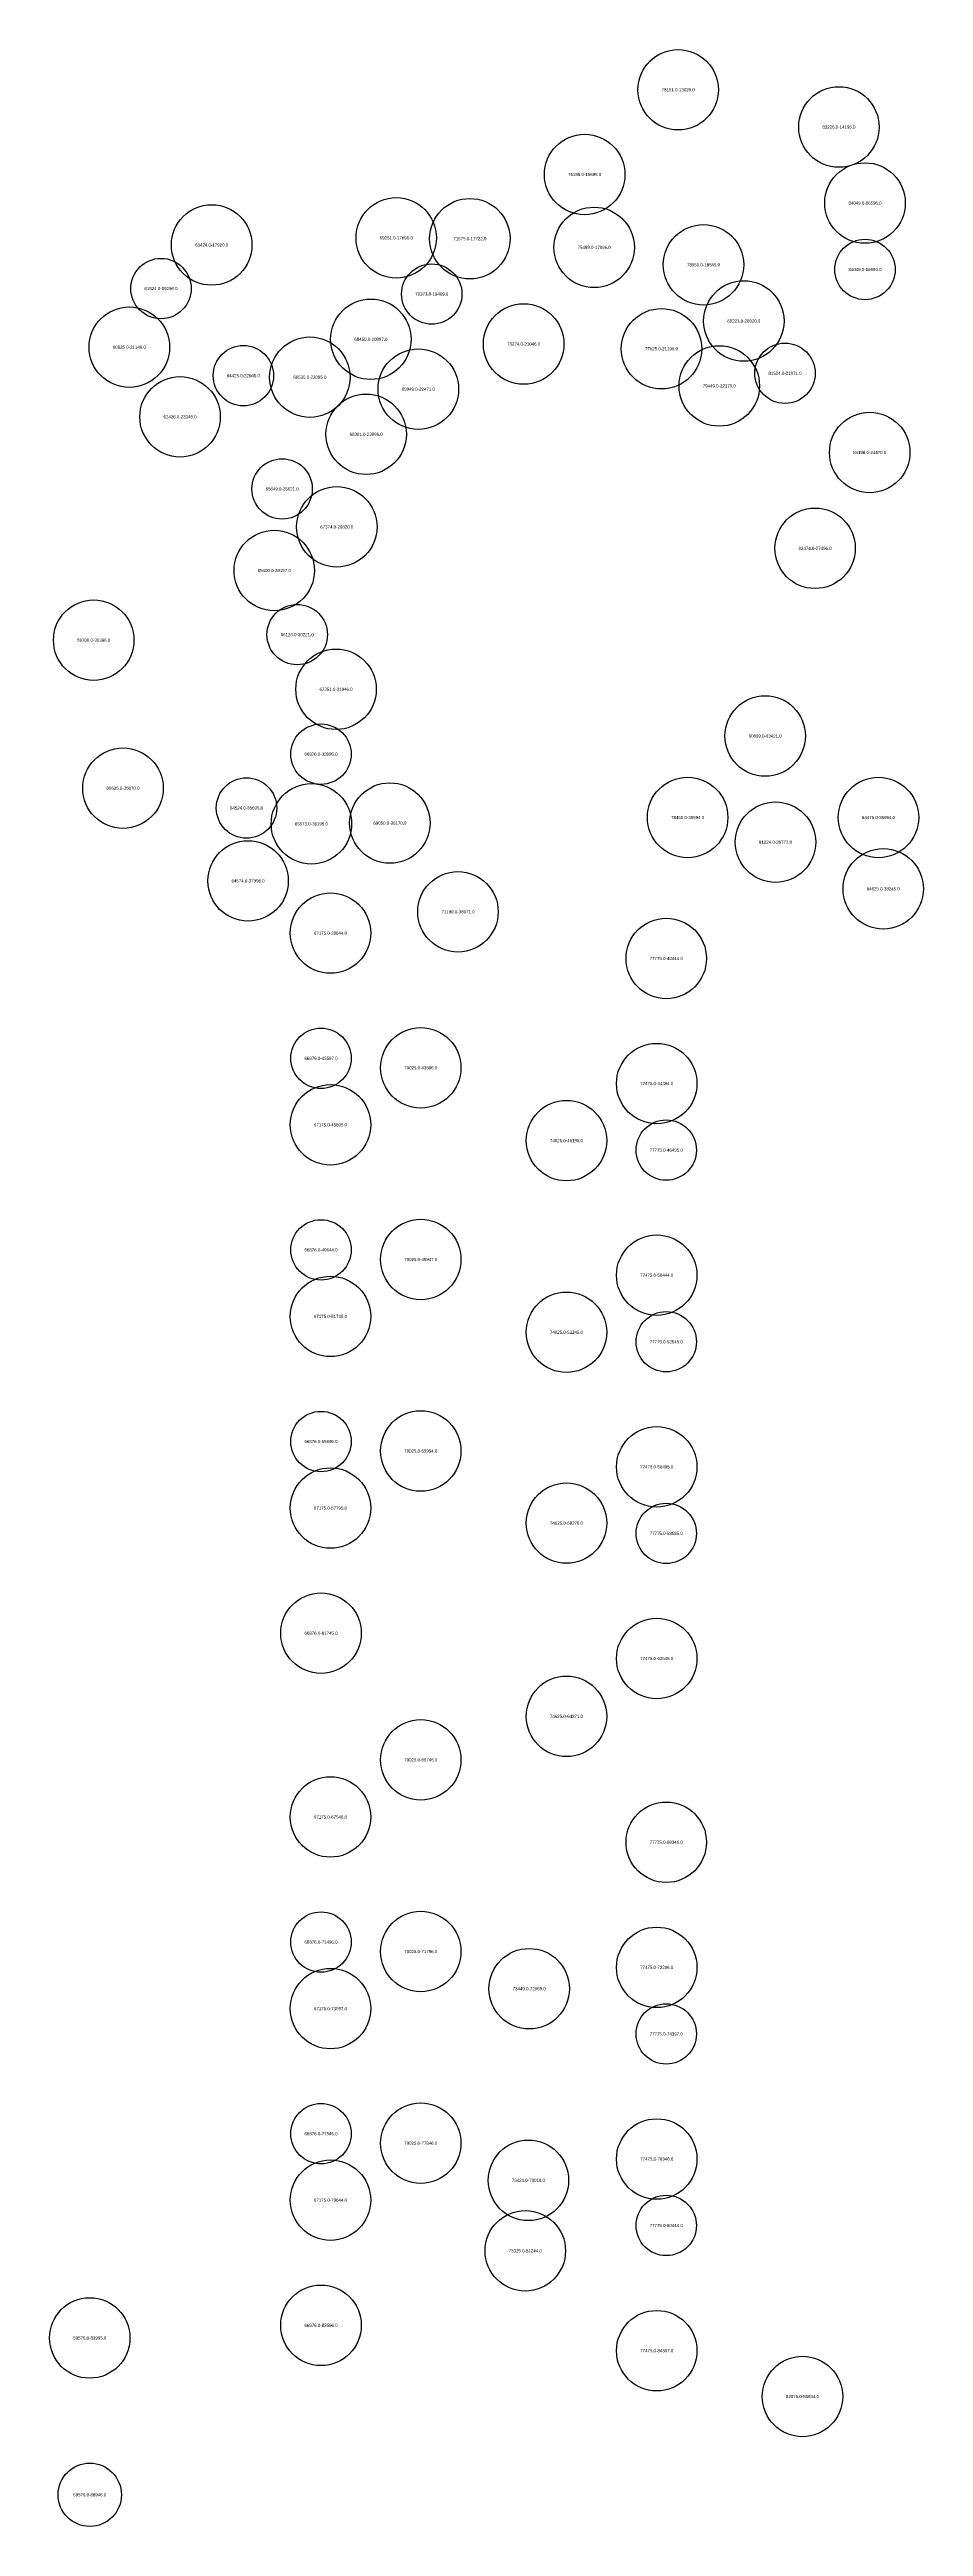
# Model space of a CAD drawing. Header units: metres. Extents: x -0.011 to 0.344, y -0.09 to 0.185.
# Drawn here: x 0.0583 to 0.0859, y -0.0899 to -0.0118 of the extents above; entities that cross this region are included whole.
import ezdxf
from ezdxf.enums import TextEntityAlignment as Align

# ---------------------------------------------------------------- set-up
doc = ezdxf.new("R2010")
doc.units = ezdxf.units.M

msp = doc.modelspace()

# ---------------------------------------------------------------- linework, layer by layer
at = {"layer": 'PROBES', "color": 3, "lineweight": -3}
for centre, radius in [((0.078151, -0.01302), 0.00127), ((0.083226, -0.014196), 0.00127), ((0.075199, -0.015695), 0.00127), ((0.084049, -0.016596), 0.00127), ((0.063424, -0.01792), 0.00127), ((0.069251, -0.017696), 0.00127), ((0.071575, -0.017722), 0.00127), ((0.075499, -0.017996), 0.00127), ((0.078951, -0.018545), 0.00127), ((0.084049, -0.018694), 0.000953), ((0.061824, -0.019296), 0.000953), ((0.070373, -0.019469), 0.000953), ((0.080223, -0.02032), 0.00127), ((0.060825, -0.021146), 0.00127), ((0.06845, -0.020897), 0.00127), ((0.073274, -0.021046), 0.00127), ((0.077625, -0.021196), 0.00127), ((0.064425, -0.022045), 0.000953), ((0.066525, -0.022095), 0.00127), ((0.079449, -0.02237), 0.00127), ((0.081524, -0.021971), 0.000953), ((0.069949, -0.022471), 0.00127), ((0.062426, -0.023345), 0.00127), ((0.068301, -0.023896), 0.00127), ((0.084198, -0.02447), 0.00127), ((0.065649, -0.025621), 0.000953), ((0.067374, -0.02682), 0.00127), ((0.082474, -0.027496), 0.00127), ((0.0654, -0.028197), 0.00127), ((0.0597, -0.030396), 0.00127), ((0.066124, -0.030221), 0.000953), ((0.067351, -0.031946), 0.00127), ((0.080899, -0.033421), 0.00127), ((0.066876, -0.033995), 0.000953), ((0.060625, -0.03507), 0.00127), ((0.064524, -0.035695), 0.000953), ((0.066573, -0.036195), 0.00127), ((0.06905, -0.03617), 0.00127), ((0.07845, -0.035994), 0.00127), ((0.084475, -0.035994), 0.00127), ((0.081224, -0.036772), 0.00127), ((0.064574, -0.037996), 0.00127), ((0.084625, -0.038245), 0.00127), ((0.071199, -0.038971), 0.00127), ((0.067175, -0.039644), 0.00127), ((0.077775, -0.040444), 0.00127), ((0.066876, -0.043597), 0.000953), ((0.070025, -0.043896), 0.00127), ((0.077475, -0.044394), 0.00127), ((0.067175, -0.045695), 0.00127), ((0.074625, -0.046195), 0.00127), ((0.077775, -0.046495), 0.000953), ((0.066876, -0.049644), 0.000953), ((0.070025, -0.049947), 0.00127), ((0.077475, -0.050444), 0.00127), ((0.067175, -0.051745), 0.00127), ((0.074625, -0.052245), 0.00127), ((0.077775, -0.052545), 0.000953), ((0.070025, -0.055994), 0.00127), ((0.066876, -0.055695), 0.000953), ((0.077475, -0.056495), 0.00127), ((0.067175, -0.057795), 0.00127), ((0.074625, -0.05827), 0.00127), ((0.077775, -0.058595), 0.000953), ((0.066876, -0.061745), 0.00127), ((0.077475, -0.062545), 0.00127), ((0.074625, -0.064371), 0.00127), ((0.070025, -0.065745), 0.00127), ((0.067175, -0.067546), 0.00127), ((0.077775, -0.068346), 0.00127), ((0.066876, -0.071496), 0.000953), ((0.070025, -0.071796), 0.00127), ((0.077475, -0.072296), 0.00127), ((0.073449, -0.072969), 0.00127), ((0.067175, -0.073597), 0.00127), ((0.077775, -0.074397), 0.000953), ((0.066876, -0.077546), 0.000953), ((0.070025, -0.077846), 0.00127), ((0.077475, -0.078346), 0.00127), ((0.073424, -0.079019), 0.00127), ((0.067175, -0.079644), 0.00127), ((0.077775, -0.080444), 0.000953), ((0.073325, -0.081244), 0.00127), ((0.059576, -0.083995), 0.00127), ((0.066876, -0.083596), 0.00127), ((0.077475, -0.084397), 0.00127), ((0.082075, -0.085844), 0.00127)]:
    msp.add_circle(centre, radius, dxfattribs=at)
at = {"layer": 'Tooling-pins', "color": 4}
msp.add_circle((0.059576, -0.088946), 0.001, dxfattribs=at)

# ---------------------------------------------------------------- texts
at = {"layer": 'PROBES-Cordinates', "color": 3}
for s, p in [('78151.0-13020.0', (0.078151, -0.01302)), ('83226.0-14196.0', (0.083226, -0.014196)), ('75199.0-15695.0', (0.075199, -0.015695)), ('84049.0-16596.0', (0.084049, -0.016596)), ('63424.0-17920.0', (0.063424, -0.01792)), ('69251.0-17696.0', (0.069251, -0.017696)), ('71575.0-17722.0', (0.071575, -0.017722)), ('75499.0-17996.0', (0.075499, -0.017996)), ('78951.0-18545.0', (0.078951, -0.018545)), ('84049.0-18694.0', (0.084049, -0.018694)), ('61824.0-19296.0', (0.061824, -0.019296)), ('70373.0-19469.0', (0.070373, -0.019469)), ('80223.0-20320.0', (0.080223, -0.02032)), ('60825.0-21146.0', (0.060825, -0.021146)), ('68450.0-20897.0', (0.06845, -0.020897)), ('73274.0-21046.0', (0.073274, -0.021046)), ('77625.0-21196.0', (0.077625, -0.021196)), ('64425.0-22045.0', (0.064425, -0.022045)), ('66525.0-22095.0', (0.066525, -0.022095)), ('69949.0-22471.0', (0.069949, -0.022471)), ('79449.0-22370.0', (0.079449, -0.02237)), ('81524.0-21971.0', (0.081524, -0.021971)), ('62426.0-23345.0', (0.062426, -0.023345)), ('68301.0-23896.0', (0.068301, -0.023896)), ('84198.0-24470.0', (0.084198, -0.02447)), ('65649.0-25621.0', (0.065649, -0.025621)), ('67374.0-26820.0', (0.067374, -0.02682)), ('65400.0-28197.0', (0.0654, -0.028197)), ('82474.0-27496.0', (0.082474, -0.027496)), ('59700.0-30396.0', (0.0597, -0.030396)), ('66124.0-30221.0', (0.066124, -0.030221)), ('67351.0-31946.0', (0.067351, -0.031946)), ('80899.0-33421.0', (0.080899, -0.033421)), ('66876.0-33995.0', (0.066876, -0.033995)), ('60625.0-35070.0', (0.060625, -0.03507)), ('64524.0-35695.0', (0.064524, -0.035695)), ('78450.0-35994.0', (0.07845, -0.035994)), ('84475.0-35994.0', (0.084475, -0.035994)), ('66573.0-36195.0', (0.066573, -0.036195)), ('69050.0-36170.0', (0.06905, -0.03617)), ('81224.0-36772.0', (0.081224, -0.036772)), ('64574.0-37996.0', (0.064574, -0.037996)), ('84625.0-38245.0', (0.084625, -0.038245)), ('71199.0-38971.0', (0.071199, -0.038971)), ('67175.0-39644.0', (0.067175, -0.039644)), ('77775.0-40444.0', (0.077775, -0.040444)), ('66876.0-43597.0', (0.066876, -0.043597)), ('70025.0-43896.0', (0.070025, -0.043896)), ('77475.0-44394.0', (0.077475, -0.044394)), ('67175.0-45695.0', (0.067175, -0.045695)), ('74625.0-46195.0', (0.074625, -0.046195)), ('77775.0-46495.0', (0.077775, -0.046495)), ('66876.0-49644.0', (0.066876, -0.049644)), ('70025.0-49947.0', (0.070025, -0.049947)), ('77475.0-50444.0', (0.077475, -0.050444)), ('67175.0-51745.0', (0.067175, -0.051745)), ('74625.0-52245.0', (0.074625, -0.052245)), ('77775.0-52545.0', (0.077775, -0.052545)), ('66876.0-55695.0', (0.066876, -0.055695)), ('70025.0-55994.0', (0.070025, -0.055994)), ('77475.0-56495.0', (0.077475, -0.056495)), ('67175.0-57795.0', (0.067175, -0.057795)), ('74625.0-58270.0', (0.074625, -0.05827)), ('77775.0-58595.0', (0.077775, -0.058595)), ('66876.0-61745.0', (0.066876, -0.061745)), ('77475.0-62545.0', (0.077475, -0.062545)), ('74625.0-64371.0', (0.074625, -0.064371)), ('70025.0-65745.0', (0.070025, -0.065745)), ('67175.0-67546.0', (0.067175, -0.067546)), ('77775.0-68346.0', (0.077775, -0.068346)), ('66876.0-71496.0', (0.066876, -0.071496)), ('70025.0-71796.0', (0.070025, -0.071796)), ('77475.0-72296.0', (0.077475, -0.072296)), ('73449.0-72969.0', (0.073449, -0.072969)), ('67175.0-73597.0', (0.067175, -0.073597)), ('77775.0-74397.0', (0.077775, -0.074397)), ('66876.0-77546.0', (0.066876, -0.077546)), ('70025.0-77846.0', (0.070025, -0.077846)), ('73424.0-79019.0', (0.073424, -0.079019)), ('77475.0-78346.0', (0.077475, -0.078346)), ('67175.0-79644.0', (0.067175, -0.079644)), ('77775.0-80444.0', (0.077775, -0.080444)), ('73325.0-81244.0', (0.073325, -0.081244)), ('66876.0-83596.0', (0.066876, -0.083596)), ('59576.0-83995.0', (0.059576, -0.083995)), ('77475.0-84397.0', (0.077475, -0.084397)), ('82075.0-85844.0', (0.082075, -0.085844))]:
    msp.add_text(s, height=0.0001, dxfattribs=at).set_placement(p, align=Align.MIDDLE_CENTER)
at = {"layer": 'Tooling-Cordinates', "color": 4}
msp.add_text('59576.0-88946.0', height=0.0001, dxfattribs=at).set_placement((0.059576, -0.088946), align=Align.MIDDLE_CENTER)

doc.saveas('drawing.dxf')
